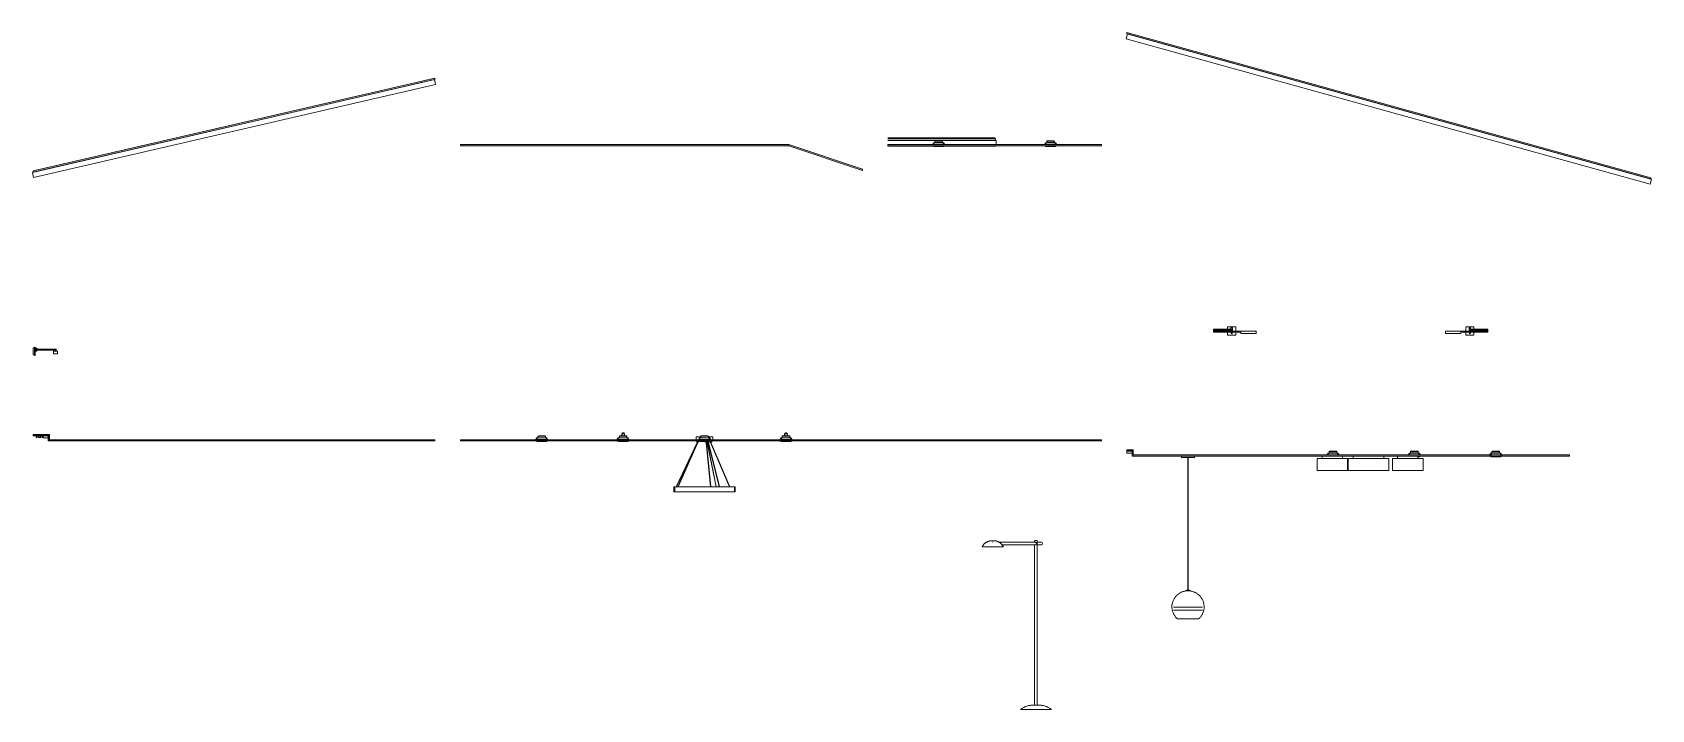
# Model space of a CAD drawing. Header units: centimetres. Extents: x -1760 to -168, y 8 to 673.
import ezdxf

# ---------------------------------------------------------------- set-up
doc = ezdxf.new("R2010")
doc.units = ezdxf.units.CM
for name, color, linetype, lineweight in [('A-CLNG', 7, 'Continuous', 15), ('A-CLNG-PATT', 7, 'Continuous', 15), ('A-GENM', 7, 'Continuous', 9), ('A-GLAZ-CWMG', 7, 'Continuous', 9), ('A-WALL', 7, 'Continuous', 9), ('A-WALL-PATT', 7, 'Continuous', 9), ('E-LITE-EQPM', 7, 'Continuous', 9)]:
    doc.layers.add(name, color=color, linetype=linetype, lineweight=lineweight)

# ---------------------------------------------------------------- blocks, each defined once
blk = doc.blocks.new('Rectangular Mullion - TEC_LAMEL-1615011-3-3')
at = {"layer": 'A-GLAZ-CWMG', "color": 253, "lineweight": 5, "true_color": 0xaaaaaa}
for p, q in [((-1364.7, 627.1), (-1759.7, 535.9)), ((-1758.6, 531), (-1363.6, 622.2)), ((-1363.6, 622.2), (-1364.7, 627.1)), ((-1759.7, 535.9), (-1758.6, 531))]:
    blk.add_line(p, q, dxfattribs=at)
blk = doc.blocks.new('Rectangular Mullion - TEC_LAMEL-1726567-3-3')
at = {"layer": 'A-GLAZ-CWMG', "color": 253, "lineweight": 5, "true_color": 0xaaaaaa}
for p, q in [((-683.5, 672), (-684.8, 667.2)), ((-168.5, 529.2), (-683.5, 672)), ((-684.8, 667.2), (-169.8, 524.4)), ((-169.8, 524.4), (-168.5, 529.2))]:
    blk.add_line(p, q, dxfattribs=at)
blk = doc.blocks.new('ClearAccent-RS060B-3D - 1xLED5-36-_830-1748872-3-3')
at = {"layer": 'E-LITE-EQPM', "lineweight": 5}
for p, q in [((-1263.9, 275.1), (-1265.2, 273.2)), ((-1264.9, 273.2), (-1263.7, 275)), ((-1264.1, 272), (-1264.1, 271.5)), ((-1254.1, 271.5), (-1264.1, 271.5)), ((-1263.7, 275), (-1263.9, 275.1)), ((-1263.7, 275), (-1263.7, 273.3)), ((-1263.7, 275), (-1254.6, 275)), ((-1263.7, 273.3), (-1263.6, 273.2)), ((-1263.7, 273.3), (-1254.6, 273.3)), ((-1262.9, 275.2), (-1263.1, 275)), ((-1262.5, 277), (-1262.9, 276.6)), ((-1262.9, 276.6), (-1262.9, 275.2)), ((-1255.4, 276.6), (-1262.9, 276.6)), ((-1262.9, 275.2), (-1255.4, 275.2)), ((-1255.4, 275.2), (-1262.9, 275.2)), ((-1262.5, 277), (-1255.8, 277)), ((-1262.4, 275.2), (-1262.4, 275)), ((-1255.4, 276.6), (-1255.8, 277)), ((-1255.8, 275), (-1255.8, 275.2)), ((-1255.4, 275.2), (-1255.4, 276.6)), ((-1255.2, 275), (-1255.4, 275.2)), ((-1254.4, 275.1), (-1254.6, 275)), ((-1254.6, 275), (-1253.3, 273.2)), ((-1254.6, 273.3), (-1254.6, 275)), ((-1254.6, 273.2), (-1254.6, 273.3)), ((-1253.1, 273.2), (-1254.4, 275.1)), ((-1254.1, 271.5), (-1254.1, 272))]:
    blk.add_line(p, q, dxfattribs=at)
blk = doc.blocks.new('ClearAccent-RS060B-3D - 1xLED5-36-_830 IP44-1624049-3-3')
at = {"layer": 'E-LITE-EQPM', "lineweight": 5}
for p, q in [((-486.4, 260.1), (-487.7, 258.2)), ((-487.4, 258.2), (-486.2, 260)), ((-486.2, 260), (-486.4, 260.1)), ((-486.2, 260), (-486.2, 258.3)), ((-486.2, 260), (-477.1, 260)), ((-486.2, 258.3), (-486.1, 258.2)), ((-486.2, 258.3), (-477.1, 258.3)), ((-485.4, 260.2), (-485.6, 260)), ((-485, 262), (-485.4, 261.6)), ((-485.4, 261.6), (-485.4, 260.2)), ((-477.9, 261.6), (-485.4, 261.6)), ((-485.4, 260.2), (-477.9, 260.2)), ((-477.9, 260.2), (-485.4, 260.2)), ((-485, 262), (-478.3, 262)), ((-484.9, 260.2), (-484.9, 260)), ((-477.9, 261.6), (-478.3, 262)), ((-478.3, 260), (-478.3, 260.2)), ((-477.9, 260.2), (-477.9, 261.6)), ((-477.7, 260), (-477.9, 260.2)), ((-476.9, 260.1), (-477.1, 260)), ((-477.1, 260), (-475.8, 258.2)), ((-477.1, 258.3), (-477.1, 260)), ((-477.1, 258.2), (-477.1, 258.3)), ((-475.6, 258.2), (-476.9, 260.1))]:
    blk.add_line(p, q, dxfattribs=at)
blk = doc.blocks.new('ClearAccent-RS060B-3D - 1xLED5-36-_830 IP44-V7-3-3')
at = {"layer": 'E-LITE-EQPM', "lineweight": 5}
for p, q in [((-406.4, 260.1), (-407.7, 258.2)), ((-407.4, 258.2), (-406.2, 260)), ((-406.2, 260), (-406.4, 260.1)), ((-406.2, 260), (-406.2, 258.3)), ((-406.2, 260), (-397.1, 260)), ((-406.2, 258.3), (-406.1, 258.2)), ((-406.2, 258.3), (-397.1, 258.3)), ((-405.4, 260.2), (-405.6, 260)), ((-405, 262), (-405.4, 261.6)), ((-405.4, 261.6), (-405.4, 260.2)), ((-397.9, 261.6), (-405.4, 261.6)), ((-405.4, 260.2), (-397.9, 260.2)), ((-397.9, 260.2), (-405.4, 260.2)), ((-405, 262), (-398.3, 262)), ((-404.9, 260.2), (-404.9, 260)), ((-397.9, 261.6), (-398.3, 262)), ((-398.3, 260), (-398.3, 260.2)), ((-396.6, 256.5), (-398, 256.5)), ((-397.9, 260.2), (-397.9, 261.6)), ((-397.7, 260), (-397.9, 260.2)), ((-396.9, 260.1), (-397.1, 260)), ((-397.1, 260), (-395.8, 258.2)), ((-397.1, 258.3), (-397.1, 260)), ((-397.1, 258.2), (-397.1, 258.3)), ((-395.6, 258.2), (-396.9, 260.1)), ((-396.6, 256.5), (-396.6, 257))]:
    blk.add_line(p, q, dxfattribs=at)
blk = doc.blocks.new('ClearAccent-RS060B-3D - 1xLED5-36-_830 IP44-V8-3-3')
at = {"layer": 'E-LITE-EQPM', "lineweight": 5}
for p, q in [((-326.2, 258.3), (-326.1, 258.2)), ((-317.1, 258.2), (-317.1, 258.3))]:
    blk.add_line(p, q, dxfattribs=at)
blk = doc.blocks.new('Stehleuchte Verlängerungsarm - 1521lm _ 2700K _ 1600x600mm-1640303-3-3')
at = {"layer": 'E-LITE-EQPM', "lineweight": 5}
for p, q in [((-808.6, 168), (-826.2, 168)), ((-816.2, 172.4), (-816.4, 172.4)), ((-774.4, 172.4), (-809.7, 172.4)), ((-805.6, 168), (-808.6, 168)), ((-806.8, 169.9), (-774.4, 169.9)), ((-774.8, 174.3), (-774.8, 172.4)), ((-774.8, 170), (-774.8, 12.5)), ((-773.1, 174.3), (-774.4, 174.3)), ((-774.4, 174.3), (-772.6, 174.3)), ((-772.6, 174.3), (-772.4, 174.3)), ((-768.1, 172.4), (-772.6, 172.4)), ((-772.6, 169.9), (-768.1, 169.9)), ((-772.2, 172), (-772.2, 174.3)), ((-772.2, 12.5), (-772.2, 170.3)), ((-788.7, 8), (-784.3, 8)), ((-784.3, 8), (-758.3, 8))]:
    blk.add_line(p, q, dxfattribs=at)
at = {"layer": 'E-LITE-EQPM', "lineweight": 5, "flags": 128}
for points in [[(-826.4, 168), (-826.2, 168.4), (-825.9, 168.8), (-825.7, 169.1), (-825.5, 169.5), (-825.2, 169.8), (-824.9, 170.2), (-824.6, 170.5), (-824.3, 170.8), (-824, 171.1), (-823.7, 171.4), (-823.3, 171.7), (-823, 171.9), (-822.6, 172.2), (-822.3, 172.4), (-821.9, 172.6), (-821.5, 172.8), (-821.1, 173), (-820.7, 173.2), (-820.3, 173.3), (-819.9, 173.5), (-819.4, 173.6), (-819, 173.7), (-818.6, 173.8), (-818.2, 173.9), (-817.7, 173.9), (-817.3, 174), (-816.9, 174), (-816.6, 174)], [(-815.5, 174), (-815.5, 174), (-815.5, 174), (-815.5, 174), (-815.5, 174), (-815.6, 174), (-815.6, 174), (-815.6, 174), (-815.6, 174), (-815.7, 174), (-815.7, 174), (-815.7, 174), (-815.7, 174), (-815.8, 174), (-815.8, 174), (-815.8, 174), (-815.8, 174), (-815.9, 174), (-815.9, 174), (-815.9, 174), (-816, 174), (-816, 174), (-816, 174), (-816, 174), (-816.1, 174), (-816.1, 174), (-816.1, 174), (-816.1, 174), (-816.2, 174), (-816.2, 174), (-816.2, 174), (-816.2, 174), (-816.3, 174), (-816.3, 174), (-816.3, 174), (-816.3, 174), (-816.4, 174), (-816.4, 174), (-816.4, 174), (-816.4, 174), (-816.4, 174), (-816.5, 174), (-816.5, 174), (-816.5, 174), (-816.5, 174), (-816.5, 174), (-816.5, 174), (-816.6, 174), (-816.6, 174), (-816.6, 174), (-816.6, 174), (-816.6, 174), (-816.6, 174), (-816.6, 174), (-816.6, 174), (-816.6, 174), (-816.6, 174), (-816.6, 174), (-816.6, 174), (-816.6, 174)], [(-816.6, 174), (-816.6, 174), (-816.6, 174), (-816.6, 174), (-816.6, 174), (-816.6, 174), (-816.6, 174), (-816.6, 174), (-816.6, 174), (-816.6, 174), (-816.6, 174), (-816.6, 174), (-816.6, 174), (-816.5, 174), (-816.5, 174), (-816.5, 174), (-816.5, 174), (-816.5, 174), (-816.5, 174), (-816.4, 174), (-816.4, 174)], [(-816.4, 174), (-816.4, 174), (-816.4, 174), (-816.4, 174), (-816.3, 174), (-816.3, 174), (-816.3, 174), (-816.3, 174), (-816.3, 174), (-816.2, 174), (-816.2, 174), (-816.2, 174), (-816.2, 174), (-816.1, 174), (-816.1, 174), (-816.1, 174), (-816, 174), (-816, 174), (-816, 174), (-816, 174), (-815.9, 174), (-815.9, 174), (-815.9, 174), (-815.8, 174), (-815.8, 174), (-815.8, 174), (-815.8, 174), (-815.7, 174), (-815.7, 174), (-815.7, 174), (-815.7, 174), (-815.6, 174), (-815.6, 174), (-815.6, 174), (-815.6, 174), (-815.5, 174), (-815.5, 174), (-815.5, 174), (-815.5, 174), (-815.5, 174), (-815.4, 174), (-815.4, 174), (-815.4, 174), (-815.4, 174), (-815.4, 174), (-815.4, 174), (-815.3, 174), (-815.3, 174), (-815.3, 174), (-815.3, 174), (-815.3, 174), (-815.3, 174), (-815.3, 174), (-815.3, 174), (-815.3, 174), (-815.3, 174), (-815.3, 174), (-815.3, 174), (-815.2, 174), (-815.2, 174)], [(-815.2, 174), (-815.2, 174), (-815.3, 174), (-815.3, 174), (-815.3, 174), (-815.3, 174), (-815.3, 174), (-815.3, 174), (-815.3, 174), (-815.3, 174), (-815.3, 174), (-815.3, 174), (-815.3, 174), (-815.3, 174), (-815.4, 174), (-815.4, 174), (-815.4, 174), (-815.4, 174), (-815.4, 174), (-815.4, 174), (-815.5, 174)], [(-815.2, 174), (-814.8, 174), (-814.4, 173.9), (-813.9, 173.9), (-813.5, 173.8), (-813.1, 173.8), (-812.7, 173.7), (-812.2, 173.5), (-811.8, 173.4), (-811.4, 173.3), (-811, 173.1), (-810.6, 172.9), (-810.2, 172.7), (-809.8, 172.5), (-809.5, 172.3), (-809.1, 172.1), (-808.7, 171.8), (-808.4, 171.5), (-808.1, 171.3), (-807.7, 171), (-807.4, 170.7), (-807.1, 170.3), (-806.8, 170), (-806.6, 169.7), (-806.3, 169.3), (-806.1, 169), (-805.8, 168.6), (-805.6, 168.2), (-805.5, 168)], [(-788.7, 8), (-788.1, 8.5), (-787.5, 9), (-786.8, 9.4), (-786.1, 9.8), (-785.4, 10.2), (-784.7, 10.6), (-783.9, 10.9), (-783.2, 11.2), (-782.4, 11.5), (-781.6, 11.7), (-780.9, 11.9), (-780.1, 12.1), (-779.3, 12.2), (-778.5, 12.4), (-777.7, 12.4), (-776.9, 12.5), (-776.1, 12.5), (-776, 12.5)], [(-775.3, 12.5), (-775.4, 12.5), (-775.4, 12.5), (-775.5, 12.5), (-775.6, 12.5), (-775.6, 12.5), (-775.7, 12.5), (-775.7, 12.5), (-775.8, 12.5), (-775.8, 12.5), (-775.9, 12.5), (-775.9, 12.5), (-775.9, 12.5), (-776, 12.5), (-776, 12.5), (-776, 12.5), (-776, 12.5), (-776, 12.5), (-776, 12.5), (-776, 12.5), (-776, 12.5)], [(-776, 12.5), (-776, 12.5), (-776, 12.5), (-776, 12.5), (-776, 12.5), (-776, 12.5), (-776, 12.5), (-775.9, 12.5), (-775.9, 12.5), (-775.9, 12.5), (-775.8, 12.5), (-775.8, 12.5), (-775.8, 12.5), (-775.7, 12.5), (-775.7, 12.5), (-775.6, 12.5), (-775.5, 12.5), (-775.5, 12.5), (-775.4, 12.5), (-775.3, 12.5), (-775.3, 12.5), (-775.2, 12.5), (-775.1, 12.5), (-775, 12.5), (-775, 12.5), (-774.9, 12.5), (-774.8, 12.5), (-774.7, 12.5), (-774.6, 12.5), (-774.5, 12.5), (-774.4, 12.5), (-774.3, 12.5), (-774.2, 12.5), (-774.1, 12.5), (-774, 12.5), (-773.9, 12.5), (-773.8, 12.5), (-773.7, 12.5), (-773.6, 12.5), (-773.5, 12.5), (-773.4, 12.5), (-773.3, 12.5), (-773.2, 12.5), (-773.1, 12.5), (-773, 12.5), (-772.9, 12.5), (-772.8, 12.5), (-772.7, 12.5), (-772.6, 12.5), (-772.5, 12.5), (-772.4, 12.5), (-772.4, 12.5), (-772.3, 12.5), (-772.2, 12.5), (-772.1, 12.5), (-772, 12.5), (-771.9, 12.5), (-771.9, 12.5), (-771.8, 12.5), (-771.7, 12.5)], [(-771, 12.5), (-771, 12.5), (-771, 12.5), (-771, 12.5), (-771, 12.5), (-771, 12.5), (-771, 12.5), (-771.1, 12.5), (-771.1, 12.5), (-771.1, 12.5), (-771.2, 12.5), (-771.2, 12.5), (-771.3, 12.5), (-771.3, 12.5), (-771.4, 12.5), (-771.4, 12.5), (-771.5, 12.5), (-771.5, 12.5), (-771.6, 12.5), (-771.7, 12.5), (-771.7, 12.5), (-771.8, 12.5), (-771.9, 12.5), (-772, 12.5), (-772, 12.5), (-772.1, 12.5), (-772.2, 12.5), (-772.3, 12.5), (-772.4, 12.5), (-772.5, 12.5), (-772.6, 12.5), (-772.7, 12.5), (-772.8, 12.5), (-772.9, 12.5), (-773, 12.5), (-773.1, 12.5), (-773.2, 12.5), (-773.3, 12.5), (-773.4, 12.5), (-773.5, 12.5), (-773.6, 12.5), (-773.7, 12.5), (-773.8, 12.5), (-773.9, 12.5), (-774, 12.5), (-774.1, 12.5), (-774.2, 12.5), (-774.3, 12.5), (-774.4, 12.5), (-774.5, 12.5), (-774.6, 12.5), (-774.7, 12.5), (-774.7, 12.5), (-774.8, 12.5), (-774.9, 12.5), (-775, 12.5), (-775.1, 12.5), (-775.2, 12.5), (-775.2, 12.5), (-775.3, 12.5)], [(-771.7, 12.5), (-771.6, 12.5), (-771.6, 12.5), (-771.5, 12.5), (-771.4, 12.5), (-771.4, 12.5), (-771.3, 12.5), (-771.3, 12.5), (-771.2, 12.5), (-771.2, 12.5), (-771.2, 12.5), (-771.1, 12.5), (-771.1, 12.5), (-771.1, 12.5), (-771, 12.5), (-771, 12.5), (-771, 12.5), (-771, 12.5), (-771, 12.5), (-771, 12.5), (-771, 12.5)], [(-771, 12.5), (-770.2, 12.5), (-769.4, 12.4), (-768.5, 12.4), (-767.7, 12.2), (-767, 12.1), (-766.2, 11.9), (-765.4, 11.7), (-764.6, 11.5), (-763.9, 11.2), (-763.1, 10.9), (-762.4, 10.6), (-761.6, 10.2), (-760.9, 9.8), (-760.2, 9.4), (-759.6, 9), (-758.9, 8.5), (-758.3, 8), (-758.3, 8)]]:
    blk.add_lwpolyline(points, dxfattribs=at)
at = {"layer": 'E-LITE-EQPM', "lineweight": 5}
for start_param, end_param in [(4.712389, 6.49927), (2.925508, 4.712389)]:
    blk.add_ellipse((-768.1, 171.2), major_axis=(0, 1.27), ratio=0.707107, start_param=start_param, end_param=end_param, dxfattribs=at)
for points, knots in [([(-774.5, 172.4), (-774.5, 172.4), (-774.5, 172.4), (-774.4, 172.4), (-774.2, 172.4), (-774.1, 172.4), (-774, 172.3), (-773.9, 172.3), (-773.8, 172.2), (-773.7, 172.2), (-773.6, 172.1), (-773.4, 172), (-773.3, 171.8), (-773.2, 171.7), (-773.1, 171.7), (-773.1, 171.6), (-773, 171.6), (-773, 171.5), (-772.9, 171.4), (-772.9, 171.3), (-772.9, 171.2)], [0.4722222, 0.4722222, 0.4722222, 0.4722222, 0.5, 0.5277778, 0.5555556, 0.6111111, 0.6388889, 0.6666667, 0.6805556, 0.6944444, 0.7222222, 0.7777778, 0.8333333, 0.8611111, 0.875, 0.8888889, 0.9027778, 0.9166667, 0.9444444, 1, 1, 1, 1]), ([(-772.9, 171.2), (-772.9, 171.1), (-772.9, 171), (-773, 170.8), (-773, 170.8), (-773.1, 170.7), (-773.1, 170.7), (-773.2, 170.6), (-773.3, 170.5), (-773.4, 170.4), (-773.6, 170.2), (-773.7, 170.2), (-773.8, 170.1), (-773.8, 170.1), (-773.9, 170.1), (-774, 170), (-774.1, 170), (-774.2, 169.9), (-774.4, 169.9), (-774.5, 169.9), (-774.5, 169.9), (-774.5, 169.9)], [0, 0, 0, 0, 0.0555556, 0.0833333, 0.0972222, 0.1111111, 0.125, 0.1388889, 0.1666667, 0.2222222, 0.2777778, 0.3055556, 0.3194444, 0.3333333, 0.3472222, 0.3611111, 0.3888889, 0.4444444, 0.4722222, 0.5, 0.5277778, 0.5277778, 0.5277778, 0.5277778]), ([(-773.3, 172.2), (-773.3, 172.2), (-773.3, 172.2), (-773.4, 172.2), (-773.4, 172.1), (-773.4, 172.1)], [0.66666667, 0.66666667, 0.66666667, 0.66666667, 0.68055556, 0.69444444, 0.71535118, 0.71535118, 0.71535118, 0.71535118]), ([(-772.9, 172.4), (-772.9, 172.4), (-772.9, 172.4), (-773, 172.3), (-773.1, 172.3), (-773.2, 172.3), (-773.2, 172.2), (-773.3, 172.2)], [0.57135922, 0.57135922, 0.57135922, 0.57135922, 0.58333333, 0.61111111, 0.63888889, 0.65277778, 0.66666667, 0.66666667, 0.66666667, 0.66666667]), ([(-772.4, 171.2), (-772.4, 171.3), (-772.3, 171.4), (-772.3, 171.5), (-772.3, 171.6), (-772.3, 171.6), (-772.3, 171.7), (-772.2, 171.7), (-772.2, 171.8), (-772.2, 172), (-772.2, 172.1), (-772.2, 172.2), (-772.2, 172.2), (-772.2, 172.3), (-772.3, 172.3), (-772.3, 172.3), (-772.3, 172.4), (-772.3, 172.4), (-772.4, 172.4)], [0, 0, 0, 0, 0.0555556, 0.0833333, 0.0972222, 0.1111111, 0.125, 0.1388889, 0.1666667, 0.2222222, 0.2777778, 0.3055556, 0.3194444, 0.3333333, 0.3472222, 0.3611111, 0.3888889, 0.4020958, 0.4020958, 0.4020958, 0.4020958]), ([(-772.2, 170.3), (-772.2, 170.3), (-772.2, 170.4), (-772.2, 170.5), (-772.2, 170.6), (-772.3, 170.7), (-772.3, 170.7), (-772.3, 170.8), (-772.3, 170.8), (-772.3, 171), (-772.4, 171.1), (-772.4, 171.2)], [0.7577495, 0.7577495, 0.7577495, 0.7577495, 0.7777778, 0.8333333, 0.8611111, 0.875, 0.8888889, 0.9027778, 0.9166667, 0.9444444, 1, 1, 1, 1])]:
    blk.add_open_spline(points, degree=3, knots=knots, dxfattribs=at)
blk = doc.blocks.new('LED STRIP PHOTO_0010 - LED-1642415-3-3')
at = {"layer": 'E-LITE-EQPM', "lineweight": 5}
for p, q in [((-1749.1, 277), (-1744.1, 277)), ((-1749.1, 275), (-1749.1, 277)), ((-1744.1, 275), (-1749.1, 275)), ((-1744.1, 275), (-1744.1, 277))]:
    blk.add_line(p, q, dxfattribs=at)
blk = doc.blocks.new('TRACK LIGHT MAYTONI SYS LINE - 180-1621506-3-3')
at = {"layer": 'E-LITE-EQPM', "lineweight": 5}
for p, q in [((-1183.6, 273.2), (-1183.6, 273.3)), ((-1180.6, 277.4), (-1181.2, 277.4)), ((-1181.2, 277), (-1181.2, 277.4)), ((-1181.1, 277.1), (-1181.1, 277)), ((-1181.1, 277.1), (-1180, 277.1)), ((-1180.2, 278.9), (-1180.6, 278.9)), ((-1180.6, 277.4), (-1180.6, 278.9)), ((-1180.3, 278.6), (-1180.3, 277.2)), ((-1180.3, 278.6), (-1179.9, 278.6)), ((-1180, 277.2), (-1180.3, 277.2)), ((-1179.7, 279.6), (-1180.2, 279.6)), ((-1180.2, 278.9), (-1180.2, 279.6)), ((-1179.5, 279.9), (-1180.1, 279.9)), ((-1180.1, 279.8), (-1180.1, 279.9)), ((-1180.1, 279.8), (-1179.7, 279.8)), ((-1180, 277.2), (-1180, 277.1)), ((-1179.9, 279.4), (-1179.9, 278.6)), ((-1179.9, 279.4), (-1178.3, 279.4)), ((-1179.7, 279.6), (-1179.7, 279.8)), ((-1179.5, 279.9), (-1179.5, 279.6)), ((-1178.8, 279.6), (-1179.5, 279.6)), ((-1178.8, 279.6), (-1178.8, 279.9)), ((-1178.2, 279.9), (-1178.8, 279.9)), ((-1178.6, 279.8), (-1178.6, 279.6)), ((-1178.6, 279.8), (-1178.2, 279.8)), ((-1178.1, 279.6), (-1178.6, 279.6)), ((-1178.3, 278.6), (-1178.3, 279.4)), ((-1178.3, 278.6), (-1178, 278.6)), ((-1178, 277.2), (-1178.3, 277.2)), ((-1178.3, 277.1), (-1178.3, 277.2)), ((-1178.3, 277.1), (-1177.2, 277.1)), ((-1178.2, 279.9), (-1178.2, 279.8)), ((-1178.1, 279.6), (-1178.1, 278.9)), ((-1177.7, 278.9), (-1178.1, 278.9)), ((-1178, 277.2), (-1178, 278.6)), ((-1177.7, 278.9), (-1177.7, 277.4)), ((-1177.1, 277.4), (-1177.7, 277.4)), ((-1177.2, 277), (-1177.2, 277.1)), ((-1177.1, 277.4), (-1177.1, 277)), ((-1174.6, 273.3), (-1174.6, 273.2))]:
    blk.add_line(p, q, dxfattribs=at)
blk = doc.blocks.new('Nachttisch-Leuchte Gelenkarm - 470lm _ 3200K _ 220x420-1642099-3-3')
at = {"layer": 'E-LITE-EQPM', "lineweight": 5}
for p, q in [((-598.9, 382), (-598.9, 381)), ((-598.9, 382), (-597.5, 382)), ((-597.5, 382), (-580.6, 382)), ((-577.1, 384), (-585.1, 384)), ((-585.1, 384), (-585.1, 382)), ((-581.9, 383), (-581.9, 382)), ((-581.9, 383), (-580.3, 383)), ((-580.5, 382), (-580.5, 382)), ((-580.4, 382), (-580.4, 382)), ((-580.4, 382), (-580.3, 382)), ((-580.3, 382), (-580.3, 383)), ((-580.3, 381), (-580.3, 382)), ((-577.1, 380), (-577.1, 384)), ((-598.9, 381), (-598.9, 380)), ((-598.9, 381), (-598.8, 381)), ((-598.1, 380), (-598.9, 380)), ((-598.9, 380), (-598.9, 379)), ((-598.9, 380), (-598.1, 380)), ((-598.1, 379), (-598.9, 379)), ((-598.6, 381), (-598.7, 381)), ((-598.6, 381), (-598.5, 381)), ((-598.4, 381), (-598.5, 381)), ((-598.1, 381), (-597.9, 381)), ((-598.1, 380), (-572.1, 380)), ((-572.1, 379), (-598.1, 379)), ((-597.9, 381), (-597.7, 381)), ((-597.6, 381), (-597.7, 381)), ((-597.6, 381), (-597.6, 381)), ((-580.6, 381), (-597.5, 381)), ((-597.3, 380), (-597.3, 381)), ((-585.1, 381), (-585.1, 380)), ((-585.1, 379), (-585.1, 376)), ((-585.1, 376), (-577.1, 376)), ((-581.9, 381), (-581.9, 380)), ((-580.5, 381), (-580.5, 381)), ((-580.3, 381), (-580.4, 381)), ((-580.4, 381), (-580.4, 381)), ((-580.3, 380), (-580.3, 381)), ((-577.1, 376), (-577.1, 379)), ((-572.1, 377.5), (-572.1, 380)), ((-572.1, 380), (-557.1, 380)), ((-572.1, 377.5), (-557.1, 377.5)), ((-557.1, 380), (-557.1, 377.5))]:
    blk.add_line(p, q, dxfattribs=at)
for start, end in [(0, 180), (150, 180), (180, 0), (180, 225), (15, 120), (240, 0)]:
    blk.add_arc((-581.1, 377.9), 0.5, start, end, dxfattribs=at)
blk = doc.blocks.new('Nachttisch-Leuchte Gelenkarm - 470lm _ 3200K _ 220x420-1674104-3-3')
at = {"layer": 'E-LITE-EQPM', "lineweight": 5}
for p, q in [((-351.1, 384), (-351.1, 380)), ((-343.1, 384), (-351.1, 384)), ((-347.9, 383), (-347.9, 382)), ((-347.9, 383), (-346.3, 383)), ((-347.9, 382), (-347.9, 381)), ((-347.9, 382), (-347.9, 382)), ((-347.9, 382), (-347.9, 382)), ((-347.7, 382), (-330.7, 382)), ((-346.3, 382), (-346.3, 383)), ((-343.1, 382), (-343.1, 384)), ((-330.7, 382), (-329.3, 382)), ((-329.3, 381), (-329.3, 382)), ((-371.1, 377.5), (-371.1, 380)), ((-371.1, 380), (-356.1, 380)), ((-371.1, 377.5), (-356.1, 377.5)), ((-356.1, 380), (-356.1, 377.5)), ((-356.1, 380), (-330.1, 380)), ((-330.1, 379), (-356.1, 379)), ((-351.1, 379), (-351.1, 376)), ((-351.1, 376), (-343.1, 376)), ((-347.9, 381), (-347.9, 381)), ((-347.9, 381), (-347.9, 381)), ((-347.9, 381), (-347.9, 380)), ((-330.7, 381), (-347.7, 381)), ((-346.3, 380), (-346.3, 381)), ((-343.1, 380), (-343.1, 381)), ((-343.1, 376), (-343.1, 379)), ((-330.9, 381), (-330.9, 380)), ((-330.7, 381), (-330.6, 381)), ((-330.6, 381), (-330.6, 381)), ((-330.5, 381), (-330.4, 381)), ((-330.4, 381), (-330.2, 381)), ((-329.3, 380), (-330.1, 380)), ((-330.1, 380), (-329.3, 380)), ((-329.3, 379), (-330.1, 379)), ((-329.8, 381), (-329.9, 381)), ((-329.7, 381), (-329.7, 381)), ((-329.6, 381), (-329.7, 381)), ((-329.5, 381), (-329.6, 381)), ((-329.4, 381), (-329.4, 381)), ((-329.3, 380), (-329.3, 381)), ((-329.3, 379), (-329.3, 380))]:
    blk.add_line(p, q, dxfattribs=at)
for start, end in [(0, 180), (120, 165), (180, 0), (180, 300), (60, 116.8019), (315, 0), (0, 30)]:
    blk.add_arc((-347.1, 377.9), 0.5, start, end, dxfattribs=at)
blk = doc.blocks.new('Nachttisch-Leuchte Gelenkarm - 470lm _ 3200K _ 220x420-V9-3-3')
at = {"layer": 'E-LITE-EQPM', "lineweight": 5}
for p, q in [((-1759.1, 356.6), (-1759.1, 363.6)), ((-1759.1, 363.6), (-1757.6, 363.6)), ((-1757.6, 356.6), (-1759.1, 356.6)), ((-1757.6, 356.1), (-1757.6, 364.1)), ((-1757.6, 364.1), (-1757.1, 364.1)), ((-1757.1, 356.1), (-1757.6, 356.1)), ((-1757.1, 364.1), (-1757.1, 356.1)), ((-1757.1, 358.5), (-1757.1, 358.5)), ((-1757.1, 358), (-1757.1, 358)), ((-1757.1, 358), (-1757.1, 358)), ((-1757.1, 357.5), (-1757.1, 357.5)), ((-1757, 363.1), (-1756, 363.1)), ((-1757, 363.1), (-1757, 362.1)), ((-1756, 362.1), (-1757, 362.1)), ((-1757, 361.1), (-1756, 361.1)), ((-1757, 361.1), (-1757, 360.1)), ((-1756, 360.1), (-1757, 360.1)), ((-1756.8, 362.1), (-1756.8, 361.1)), ((-1756, 363.1), (-1755.2, 363.1)), ((-1756, 362.1), (-1755.9, 362.1)), ((-1755.9, 361.1), (-1756, 361.1)), ((-1755.2, 360.1), (-1756, 360.1)), ((-1755.8, 362.1), (-1755.7, 362.1)), ((-1755.7, 361.1), (-1755.8, 361.1)), ((-1755.6, 362.1), (-1755.6, 362.1)), ((-1755.6, 362.1), (-1755.5, 362.1)), ((-1755.5, 361.1), (-1755.6, 361.1)), ((-1755.6, 361.1), (-1755.6, 361.1)), ((-1755.5, 362.1), (-1736.5, 362.1)), ((-1736.5, 361.1), (-1755.5, 361.1)), ((-1755.2, 362.1), (-1755.2, 363.1)), ((-1755.2, 360.1), (-1755.2, 361.1)), ((-1739, 360.1), (-1739, 357.6)), ((-1735, 360.1), (-1739, 360.1)), ((-1739, 357.6), (-1735, 357.6)), ((-1737.8, 361.1), (-1737.8, 360.1)), ((-1736.5, 362.1), (-1736.2, 362.1)), ((-1736.4, 361.1), (-1736.5, 361.1)), ((-1736.3, 361.1), (-1736.3, 361.1)), ((-1736.2, 361.1), (-1736.2, 362.1)), ((-1736.2, 360.1), (-1736.2, 361.1)), ((-1735, 357.6), (-1735, 360.1))]:
    blk.add_line(p, q, dxfattribs=at)
blk = doc.blocks.new('TRACK LIGHT MAYTONI SYS G - TRACK LIGHT MAYTONI SYS-1679059-3-3')
at = {"layer": 'E-LITE-EQPM', "lineweight": 5}
for p, q in [((-813.7, 569.9), (-919.1, 569.9)), ((-919.1, 569.8), (-813.7, 569.8)), ((-813.6, 569.6), (-919.1, 569.6)), ((-813.2, 568.9), (-919.1, 568.9)), ((-812.6, 567.4), (-919.1, 567.4)), ((-875, 563.4), (-919.1, 563.4)), ((-919.1, 561.8), (-874.1, 561.8)), ((-873.7, 563.4), (-874.8, 563.4)), ((-863.5, 563.4), (-864.6, 563.4)), ((-864.1, 561.8), (-812.6, 561.8)), ((-810.1, 563.4), (-863.2, 563.4)), ((-814.1, 569.8), (-814.1, 569.6)), ((-813.7, 569.9), (-813.7, 569.8)), ((-813.6, 569.6), (-813.6, 568.9)), ((-813.2, 568.9), (-813.2, 567.4)), ((-812.6, 567.4), (-812.6, 563.4)), ((-812.6, 562), (-812.6, 561.8)), ((-810.1, 563.4), (-810.1, 563.2))]:
    blk.add_line(p, q, dxfattribs=at)
blk = doc.blocks.new('ClearAccent-RS060B-3D - 1xLED5-36-_830 IP44-V10-3-3')
at = {"layer": 'E-LITE-EQPM', "lineweight": 5}
for p, q in [((-873.9, 565.1), (-875.2, 563.2)), ((-874.9, 563.2), (-873.7, 565)), ((-874.1, 562), (-874.1, 561.5)), ((-864.1, 561.5), (-874.1, 561.5)), ((-873.7, 565), (-873.9, 565.1)), ((-873.7, 565), (-873.7, 563.3)), ((-873.7, 565), (-864.6, 565)), ((-873.7, 563.3), (-873.6, 563.2)), ((-873.7, 563.3), (-864.6, 563.3)), ((-872.9, 565.2), (-873.1, 565)), ((-872.5, 567), (-872.9, 566.6)), ((-872.9, 566.6), (-872.9, 565.2)), ((-865.4, 566.6), (-872.9, 566.6)), ((-872.9, 565.2), (-865.4, 565.2)), ((-865.4, 565.2), (-872.9, 565.2)), ((-872.5, 567), (-865.8, 567)), ((-872.4, 565.2), (-872.4, 565)), ((-865.4, 566.6), (-865.8, 567)), ((-865.8, 565), (-865.8, 565.2)), ((-865.4, 565.2), (-865.4, 566.6)), ((-865.2, 565), (-865.4, 565.2)), ((-864.4, 565.1), (-864.6, 565)), ((-864.6, 565), (-863.3, 563.2)), ((-864.6, 563.3), (-864.6, 565)), ((-864.6, 563.2), (-864.6, 563.3)), ((-863.1, 563.2), (-864.4, 565.1)), ((-864.1, 561.5), (-864.1, 562))]:
    blk.add_line(p, q, dxfattribs=at)
blk = doc.blocks.new('ClearAccent-RS060B-3D - 1xLED5-36-_830 IP44-V11-3-3')
at = {"layer": 'E-LITE-EQPM', "lineweight": 5}
for p, q in [((-763.9, 565.1), (-765.2, 563.2)), ((-764.9, 563.2), (-763.7, 565)), ((-764.1, 562), (-764.1, 561.5)), ((-754.1, 561.5), (-764.1, 561.5)), ((-763.7, 565), (-763.9, 565.1)), ((-763.7, 565), (-763.7, 563.3)), ((-763.7, 565), (-754.6, 565)), ((-763.7, 563.3), (-763.6, 563.2)), ((-763.7, 563.3), (-754.6, 563.3)), ((-762.9, 565.2), (-763.1, 565)), ((-762.5, 567), (-762.9, 566.6)), ((-762.9, 566.6), (-762.9, 565.2)), ((-755.4, 566.6), (-762.9, 566.6)), ((-762.9, 565.2), (-755.4, 565.2)), ((-755.4, 565.2), (-762.9, 565.2)), ((-762.5, 567), (-755.8, 567)), ((-762.4, 565.2), (-762.4, 565)), ((-761.6, 562), (-756.7, 562)), ((-760.7, 563.2), (-757.6, 563.2)), ((-755.4, 566.6), (-755.8, 567)), ((-755.8, 565), (-755.8, 565.2)), ((-755.4, 565.2), (-755.4, 566.6)), ((-755.2, 565), (-755.4, 565.2)), ((-754.4, 565.1), (-754.6, 565)), ((-754.6, 565), (-753.3, 563.2)), ((-754.6, 563.3), (-754.6, 565)), ((-754.6, 563.2), (-754.6, 563.3)), ((-753.1, 563.2), (-754.4, 565.1)), ((-754.1, 561.5), (-754.1, 562))]:
    blk.add_line(p, q, dxfattribs=at)
blk = doc.blocks.new('CURTAIN RAIL - CURTAIN RAIL-1696591-3-3')
at = {"layer": 'A-GENM', "lineweight": 5}
for p, q in [((-1749.1, 277), (-1756.1, 277)), ((-1756.1, 277), (-1756.1, 275.3)), ((-1756.1, 275.3), (-1755, 275.3)), ((-1755.9, 276.8), (-1755.5, 276.8)), ((-1755.9, 275.5), (-1755.9, 276.8)), ((-1755.5, 275.5), (-1755.9, 275.5)), ((-1755.5, 276.8), (-1755.5, 275.5)), ((-1755.3, 275.5), (-1755.3, 276.8)), ((-1755.3, 276.8), (-1753.8, 276.8)), ((-1755, 275.5), (-1755.3, 275.5)), ((-1755, 275.3), (-1755, 275.5)), ((-1753.8, 275.5), (-1754.1, 275.5)), ((-1754.1, 275.5), (-1754.1, 275.3)), ((-1754.1, 275.3), (-1751.1, 275.3)), ((-1753.8, 276.8), (-1753.8, 275.5)), ((-1753.6, 275.5), (-1753.6, 276.8)), ((-1753.6, 276.8), (-1751.6, 276.8)), ((-1751.6, 275.5), (-1753.6, 275.5)), ((-1751.6, 276.8), (-1751.6, 275.5)), ((-1751.4, 275.5), (-1751.4, 276.8)), ((-1751.4, 276.8), (-1749.9, 276.8)), ((-1751.1, 275.5), (-1751.4, 275.5)), ((-1751.1, 275.3), (-1751.1, 275.5)), ((-1749.9, 275.5), (-1750.2, 275.5)), ((-1750.2, 275.5), (-1750.2, 275.3)), ((-1750.2, 275.3), (-1749.1, 275.3)), ((-1749.9, 276.8), (-1749.9, 275.5)), ((-1749.7, 276.8), (-1749.3, 276.8)), ((-1749.7, 275.5), (-1749.7, 276.8)), ((-1749.3, 275.5), (-1749.7, 275.5)), ((-1749.3, 276.8), (-1749.3, 275.5))]:
    blk.add_line(p, q, dxfattribs=at)
blk = doc.blocks.new('Deckenleuchte rund mit Ring Aufbau - 40-1643942-3-3')
at = {"layer": 'E-LITE-EQPM', "lineweight": 5}
for p, q in [((-466.7, 254.8), (-466.7, 243)), ((-466.7, 254.8), (-426.7, 254.8)), ((-461.7, 257), (-461.7, 254.8)), ((-461.7, 257), (-431.7, 257)), ((-431.7, 254.8), (-431.7, 257)), ((-426.7, 243), (-426.7, 254.8)), ((-466.7, 243), (-426.7, 243))]:
    blk.add_line(p, q, dxfattribs=at)
blk = doc.blocks.new('LED STRIP PHOTO_0010 - LED STRIP PHOTO IP44-1750545-3-3')
at = {"layer": 'E-LITE-EQPM', "lineweight": 5}
for p, q in [((-684.1, 262), (-679.1, 262)), ((-684.1, 262), (-684.1, 260)), ((-679.1, 260), (-684.1, 260)), ((-679.1, 260), (-679.1, 262))]:
    blk.add_line(p, q, dxfattribs=at)
blk = doc.blocks.new('ClearAccent-RS060B-3D - 1xLED5-36-_830 IP44-V12-3-3')
at = {"layer": 'E-LITE-EQPM', "lineweight": 5}
for p, q in [((-326.4, 260.1), (-327.8, 258.1)), ((-327.8, 258.1), (-327.6, 258)), ((-327.6, 258), (-326.2, 260)), ((-326.6, 257), (-326.6, 256.5)), ((-326.6, 257), (-316.6, 257)), ((-316.6, 256.5), (-326.6, 256.5)), ((-326.2, 260), (-326.4, 260.1)), ((-326.2, 260), (-326.2, 258.3)), ((-326.2, 260), (-317.1, 260)), ((-326.2, 258.3), (-326.1, 258.2)), ((-326.2, 258.3), (-317.1, 258.3)), ((-326.1, 258.2), (-326.1, 257)), ((-326.1, 258.2), (-317.7, 258.2)), ((-325.4, 260.2), (-325.6, 260)), ((-325, 262), (-325.4, 261.6)), ((-325.4, 261.6), (-325.4, 260.2)), ((-317.9, 261.6), (-325.4, 261.6)), ((-325.4, 260.2), (-317.9, 260.2)), ((-317.9, 260.2), (-325.4, 260.2)), ((-325, 262), (-318.3, 262)), ((-324.9, 260.2), (-324.9, 260)), ((-317.9, 261.6), (-318.3, 262)), ((-318.3, 260), (-318.3, 260.2)), ((-317.9, 260.2), (-317.9, 261.6)), ((-317.7, 260), (-317.9, 260.2)), ((-317.7, 258.2), (-317.1, 258.2)), ((-316.9, 260.1), (-317.1, 260)), ((-317.1, 260), (-315.7, 258)), ((-317.1, 258.3), (-317.1, 260)), ((-317.1, 258.2), (-317.1, 258.3)), ((-317.1, 257), (-317.1, 258.2)), ((-315.5, 258.1), (-316.9, 260.1)), ((-316.6, 256.5), (-316.6, 257)), ((-315.7, 258), (-315.5, 258.1))]:
    blk.add_line(p, q, dxfattribs=at)
blk = doc.blocks.new('Deckenleuchte rund mit Ring Aufbau - 30-1634168-3-3')
at = {"layer": 'E-LITE-EQPM', "lineweight": 5}
for p, q in [((-497.2, 254.8), (-497.2, 243)), ((-497.2, 254.8), (-467.2, 254.8)), ((-492.2, 257), (-492.2, 254.8)), ((-492.1, 257), (-472.3, 257)), ((-472.2, 254.8), (-472.2, 257)), ((-467.2, 243), (-467.2, 254.8)), ((-497.2, 243), (-467.2, 243))]:
    blk.add_line(p, q, dxfattribs=at)
blk = doc.blocks.new('Deckenleuchte rund mit Ring Aufbau - 30-V13-3-3')
at = {"layer": 'E-LITE-EQPM', "lineweight": 5}
for p, q in [((-423.1, 254.8), (-423.1, 243)), ((-423.1, 254.8), (-393.1, 254.8)), ((-418.1, 257), (-418.1, 254.8)), ((-418.1, 257), (-398.1, 257)), ((-398.1, 254.8), (-398.1, 257)), ((-393.1, 243), (-393.1, 254.8)), ((-423.1, 243), (-393.1, 243))]:
    blk.add_line(p, q, dxfattribs=at)
blk = doc.blocks.new('НОЩНА ЛАМПА - Not a Type - Load Type Catalog-1709822-3-3')
at = {"layer": 'E-LITE-EQPM', "lineweight": 5}
for p, q in [((-630.4, 257), (-630.4, 256.2)), ((-624.5, 255.7), (-624.5, 255.4)), ((-623.6, 255.4), (-624.5, 255.4)), ((-624.3, 255.4), (-624.3, 125.4)), ((-623.8, 125.4), (-623.8, 255.4)), ((-623.6, 255.4), (-623.6, 255.7)), ((-617.7, 256.2), (-617.7, 257)), ((-626.2, 124.9), (-626.2, 124.8)), ((-621.9, 124.9), (-626.2, 124.9)), ((-621.9, 124.8), (-626.2, 124.8)), ((-624.6, 124.8), (-624.6, 124.6)), ((-624.1, 125.4), (-624.3, 125.4)), ((-623.8, 125.4), (-623.9, 125.4)), ((-623.5, 124.7), (-623.5, 124.8)), ((-621.9, 124.8), (-621.9, 124.9)), ((-638.2, 108.8), (-638.2, 108.8)), ((-638.2, 108.8), (-638.2, 108.8)), ((-638.2, 105.7), (-638.2, 105.7)), ((-638.2, 105.7), (-638.2, 105.7)), ((-613.5, 97.2), (-634.5, 97.2)), ((-609.9, 108.8), (-609.8, 108.8)), ((-609.9, 108.8), (-609.9, 108.8)), ((-609.9, 105.7), (-609.9, 105.7)), ((-609.9, 105.7), (-609.9, 105.7))]:
    blk.add_line(p, q, dxfattribs=at)
at = {"layer": 'E-LITE-EQPM', "lineweight": 5, "flags": 128}
for points in [[(-629.9, 255.7), (-629.9, 255.7), (-630, 255.7), (-630, 255.7), (-630, 255.7), (-630, 255.7), (-630, 255.7), (-630.1, 255.7), (-630.1, 255.8), (-630.1, 255.8), (-630.1, 255.8), (-630.1, 255.8), (-630.1, 255.8), (-630.2, 255.8), (-630.2, 255.8), (-630.2, 255.8), (-630.2, 255.8), (-630.2, 255.8), (-630.2, 255.8), (-630.2, 255.9), (-630.3, 255.9), (-630.3, 255.9), (-630.3, 255.9), (-630.3, 255.9), (-630.3, 255.9), (-630.3, 255.9), (-630.3, 256), (-630.3, 256), (-630.3, 256), (-630.4, 256), (-630.4, 256), (-630.4, 256.1), (-630.4, 256.1), (-630.4, 256.1), (-630.4, 256.1), (-630.4, 256.1), (-630.4, 256.1), (-630.4, 256.2), (-630.4, 256.2), (-630.4, 256.2), (-630.4, 256.2)], [(-629.6, 255.7), (-629.7, 255.7), (-629.7, 255.7), (-629.8, 255.7), (-629.8, 255.7), (-629.9, 255.7), (-629.9, 255.7), (-629.9, 255.7), (-629.9, 255.7), (-629.9, 255.7)], [(-629.9, 255.7), (-629.9, 255.7), (-629.9, 255.7), (-629.9, 255.7), (-629.8, 255.7), (-629.8, 255.7), (-629.8, 255.7), (-629.7, 255.7), (-629.6, 255.7), (-629.5, 255.7), (-629.5, 255.7), (-629.4, 255.7), (-629.3, 255.7), (-629.1, 255.7), (-629, 255.7), (-628.9, 255.7), (-628.8, 255.7), (-628.6, 255.7), (-628.5, 255.7), (-628.3, 255.7), (-628.1, 255.7), (-628, 255.7), (-627.8, 255.7), (-627.6, 255.7), (-627.4, 255.7), (-627.2, 255.7), (-627, 255.7), (-626.8, 255.7), (-626.6, 255.7), (-626.4, 255.7), (-626.2, 255.7), (-626, 255.7), (-625.7, 255.7), (-625.5, 255.7), (-625.3, 255.7), (-625, 255.7), (-624.8, 255.7), (-624.6, 255.7), (-624.3, 255.7), (-624.1, 255.7), (-623.9, 255.7), (-623.6, 255.7), (-623.4, 255.7), (-623.2, 255.7), (-622.9, 255.7), (-622.7, 255.7), (-622.5, 255.7), (-622.3, 255.7), (-622, 255.7), (-621.8, 255.7), (-621.6, 255.7), (-621.4, 255.7), (-621.2, 255.7), (-621, 255.7), (-620.8, 255.7), (-620.6, 255.7), (-620.4, 255.7), (-620.2, 255.7), (-620, 255.7), (-619.9, 255.7), (-619.7, 255.7), (-619.6, 255.7), (-619.4, 255.7), (-619.3, 255.7), (-619.1, 255.7), (-619, 255.7), (-618.9, 255.7), (-618.8, 255.7), (-618.7, 255.7), (-618.6, 255.7), (-618.5, 255.7), (-618.4, 255.7), (-618.4, 255.7), (-618.3, 255.7), (-618.3, 255.7), (-618.2, 255.7), (-618.2, 255.7), (-618.2, 255.7), (-618.2, 255.7), (-618.2, 255.7)], [(-618.2, 255.7), (-618.2, 255.7), (-618.2, 255.7), (-618.2, 255.7), (-618.2, 255.7), (-618.3, 255.7), (-618.3, 255.7), (-618.4, 255.7), (-618.5, 255.7), (-618.5, 255.7)], [(-617.7, 256.2), (-617.7, 256.2), (-617.7, 256.2), (-617.7, 256.1), (-617.7, 256.1), (-617.7, 256.1), (-617.7, 256.1), (-617.7, 256.1), (-617.7, 256.1), (-617.7, 256), (-617.7, 256), (-617.7, 256), (-617.7, 256), (-617.8, 256), (-617.8, 256), (-617.8, 255.9), (-617.8, 255.9), (-617.8, 255.9), (-617.8, 255.9), (-617.8, 255.9), (-617.8, 255.9), (-617.9, 255.9), (-617.9, 255.8), (-617.9, 255.8), (-617.9, 255.8), (-617.9, 255.8), (-617.9, 255.8), (-617.9, 255.8), (-618, 255.8), (-618, 255.8), (-618, 255.8), (-618, 255.8), (-618, 255.7), (-618.1, 255.7), (-618.1, 255.7), (-618.1, 255.7), (-618.1, 255.7), (-618.1, 255.7), (-618.1, 255.7), (-618.2, 255.7), (-618.2, 255.7)], [(-634.5, 97.2), (-635, 97.7), (-635.5, 98.1), (-635.9, 98.6), (-636.3, 99), (-636.7, 99.5), (-637, 100), (-637.4, 100.6), (-637.7, 101.1), (-638, 101.7), (-638.3, 102.2), (-638.6, 102.8), (-638.8, 103.4), (-639, 104), (-639.2, 104.6), (-639.4, 105.2), (-639.5, 105.8), (-639.6, 106.4), (-639.7, 107), (-639.8, 107.6), (-639.8, 108.3), (-639.9, 108.9), (-639.9, 109.5), (-639.8, 110.1), (-639.8, 110.8), (-639.7, 111.4), (-639.6, 112), (-639.4, 112.6), (-639.3, 113.2), (-639.1, 113.8), (-638.9, 114.4), (-638.7, 115), (-638.4, 115.6), (-638.1, 116.2), (-637.8, 116.7), (-637.5, 117.3), (-637.2, 117.8), (-636.8, 118.3), (-636.4, 118.8), (-636, 119.3), (-635.6, 119.7), (-635.2, 120.2), (-634.7, 120.6), (-634.3, 121), (-633.8, 121.4), (-633.3, 121.8), (-632.7, 122.2), (-632.2, 122.5), (-631.7, 122.8), (-631.1, 123.1), (-630.5, 123.4), (-630, 123.6), (-629.4, 123.8), (-628.8, 124), (-628.2, 124.2), (-627.6, 124.3), (-626.9, 124.5), (-626.3, 124.6), (-625.7, 124.6), (-625.1, 124.7), (-624.4, 124.7), (-624.2, 124.7)], [(-626.2, 124.9), (-626.1, 125), (-626, 125), (-625.9, 125.1), (-625.7, 125.2), (-625.6, 125.2), (-625.5, 125.3), (-625.3, 125.3), (-625.2, 125.3), (-625.1, 125.4), (-624.9, 125.4), (-624.8, 125.4), (-624.7, 125.4), (-624.5, 125.4), (-624.4, 125.4), (-624.4, 125.4)], [(-623.7, 125.4), (-623.7, 125.4), (-623.7, 125.4), (-623.7, 125.4), (-623.7, 125.4), (-623.7, 125.4), (-623.7, 125.4), (-623.7, 125.4), (-623.7, 125.4), (-623.7, 125.4), (-623.7, 125.4), (-623.7, 125.4), (-623.8, 125.4), (-623.8, 125.4), (-623.8, 125.4), (-623.8, 125.4), (-623.8, 125.4), (-623.8, 125.4), (-623.8, 125.4), (-623.8, 125.4), (-623.8, 125.4), (-623.8, 125.4), (-623.8, 125.4), (-623.8, 125.4), (-623.9, 125.4), (-623.9, 125.4), (-623.9, 125.4), (-623.9, 125.4), (-623.9, 125.4), (-623.9, 125.4), (-623.9, 125.4), (-623.9, 125.4), (-624, 125.4), (-624, 125.4), (-624, 125.4), (-624, 125.4), (-624, 125.4), (-624, 125.4), (-624, 125.4), (-624, 125.4), (-624.1, 125.4), (-624.1, 125.4), (-624.1, 125.4), (-624.1, 125.4), (-624.1, 125.4), (-624.1, 125.4), (-624.1, 125.4), (-624.1, 125.4), (-624.2, 125.4), (-624.2, 125.4), (-624.2, 125.4), (-624.2, 125.4), (-624.2, 125.4), (-624.2, 125.4), (-624.2, 125.4), (-624.2, 125.4), (-624.2, 125.4), (-624.3, 125.4), (-624.3, 125.4), (-624.3, 125.4), (-624.3, 125.4), (-624.3, 125.4), (-624.3, 125.4), (-624.3, 125.4), (-624.3, 125.4), (-624.3, 125.4), (-624.3, 125.4), (-624.3, 125.4), (-624.3, 125.4), (-624.4, 125.4), (-624.4, 125.4), (-624.4, 125.4), (-624.4, 125.4), (-624.4, 125.4), (-624.4, 125.4), (-624.4, 125.4), (-624.4, 125.4), (-624.4, 125.4), (-624.4, 125.4)], [(-624.4, 125.4), (-624.4, 125.4), (-624.4, 125.4), (-624.4, 125.4), (-624.4, 125.4), (-624.4, 125.4), (-624.4, 125.4), (-624.4, 125.4), (-624.4, 125.4), (-624.4, 125.4), (-624.3, 125.4), (-624.3, 125.4), (-624.3, 125.4), (-624.3, 125.4), (-624.3, 125.4), (-624.3, 125.4), (-624.3, 125.4), (-624.3, 125.4), (-624.3, 125.4), (-624.3, 125.4), (-624.3, 125.4), (-624.3, 125.4), (-624.3, 125.4), (-624.2, 125.4), (-624.2, 125.4), (-624.2, 125.4), (-624.2, 125.4), (-624.2, 125.4), (-624.2, 125.4), (-624.2, 125.4), (-624.2, 125.4), (-624.2, 125.4), (-624.1, 125.4), (-624.1, 125.4), (-624.1, 125.4), (-624.1, 125.4), (-624.1, 125.4), (-624.1, 125.4), (-624.1, 125.4), (-624, 125.4), (-624, 125.4), (-624, 125.4), (-624, 125.4), (-624, 125.4), (-624, 125.4), (-624, 125.4), (-624, 125.4), (-623.9, 125.4), (-623.9, 125.4), (-623.9, 125.4), (-623.9, 125.4), (-623.9, 125.4), (-623.9, 125.4), (-623.9, 125.4), (-623.9, 125.4), (-623.9, 125.4), (-623.8, 125.4), (-623.8, 125.4), (-623.8, 125.4), (-623.8, 125.4), (-623.8, 125.4), (-623.8, 125.4), (-623.8, 125.4), (-623.8, 125.4), (-623.8, 125.4), (-623.8, 125.4), (-623.8, 125.4), (-623.8, 125.4), (-623.7, 125.4), (-623.7, 125.4), (-623.7, 125.4), (-623.7, 125.4), (-623.7, 125.4), (-623.7, 125.4), (-623.7, 125.4), (-623.7, 125.4), (-623.7, 125.4), (-623.7, 125.4), (-623.7, 125.4)], [(-623.9, 124.7), (-623.9, 124.7), (-623.9, 124.7), (-623.9, 124.7), (-623.9, 124.7), (-623.9, 124.7), (-623.9, 124.7), (-623.9, 124.7), (-623.9, 124.7), (-623.9, 124.7), (-623.9, 124.7), (-623.9, 124.7), (-624, 124.7), (-624, 124.7), (-624, 124.7), (-624, 124.7), (-624, 124.7), (-624, 124.7), (-624, 124.7), (-624, 124.7), (-624, 124.7), (-624, 124.7), (-624, 124.7), (-624, 124.7), (-624, 124.7), (-624, 124.7), (-624, 124.7), (-624, 124.7), (-624, 124.7), (-624, 124.7), (-624, 124.7), (-624, 124.7), (-624, 124.7), (-624, 124.7), (-624, 124.7), (-624, 124.7), (-624, 124.7), (-624, 124.7), (-624, 124.7), (-624, 124.7), (-624.1, 124.7), (-624.1, 124.7), (-624.1, 124.7), (-624.1, 124.7), (-624.1, 124.7), (-624.1, 124.7), (-624.1, 124.7), (-624.1, 124.7), (-624.1, 124.7), (-624.1, 124.7), (-624.1, 124.7), (-624.1, 124.7), (-624.1, 124.7), (-624.1, 124.7), (-624.1, 124.7), (-624.1, 124.7), (-624.1, 124.7), (-624.1, 124.7), (-624.1, 124.7), (-624.1, 124.7), (-624.1, 124.7), (-624.1, 124.7), (-624.1, 124.7), (-624.1, 124.7), (-624.1, 124.7), (-624.1, 124.7), (-624.1, 124.7), (-624.1, 124.7), (-624.1, 124.7), (-624.1, 124.7), (-624.2, 124.7), (-624.2, 124.7), (-624.2, 124.7), (-624.2, 124.7), (-624.2, 124.7), (-624.2, 124.7), (-624.2, 124.7), (-624.2, 124.7)], [(-624.2, 124.7), (-624.2, 124.7), (-624.2, 124.7), (-624.2, 124.7), (-624.2, 124.7), (-624.2, 124.7), (-624.2, 124.7), (-624.1, 124.7), (-624.1, 124.7), (-624.1, 124.7), (-624.1, 124.7), (-624.1, 124.7), (-624.1, 124.7), (-624.1, 124.7), (-624.1, 124.7), (-624.1, 124.7), (-624.1, 124.7), (-624.1, 124.7), (-624.1, 124.7), (-624.1, 124.7), (-624.1, 124.7), (-624.1, 124.7), (-624.1, 124.7), (-624.1, 124.7), (-624.1, 124.7), (-624.1, 124.7), (-624.1, 124.7), (-624.1, 124.7), (-624.1, 124.7), (-624.1, 124.7), (-624.1, 124.7), (-624.1, 124.7), (-624.1, 124.7), (-624.1, 124.7), (-624.1, 124.7), (-624.1, 124.7), (-624.1, 124.7), (-624.1, 124.7), (-624, 124.7), (-624, 124.7), (-624, 124.7), (-624, 124.7), (-624, 124.7), (-624, 124.7), (-624, 124.7), (-624, 124.7), (-624, 124.7), (-624, 124.7), (-624, 124.7), (-624, 124.7), (-624, 124.7), (-624, 124.7), (-624, 124.7), (-624, 124.7), (-624, 124.7), (-624, 124.7), (-624, 124.7), (-624, 124.7), (-624, 124.7), (-624, 124.7), (-624, 124.7), (-624, 124.7), (-624, 124.7), (-624, 124.7), (-624, 124.7), (-624, 124.7), (-623.9, 124.7), (-623.9, 124.7), (-623.9, 124.7), (-623.9, 124.7), (-623.9, 124.7), (-623.9, 124.7), (-623.9, 124.7), (-623.9, 124.7), (-623.9, 124.7), (-623.9, 124.7), (-623.9, 124.7), (-623.9, 124.7)], [(-623.9, 124.7), (-623.3, 124.7), (-622.7, 124.7), (-622.1, 124.6), (-621.4, 124.5), (-620.8, 124.4), (-620.2, 124.3), (-619.6, 124.1), (-619, 123.9), (-618.4, 123.7), (-617.8, 123.5), (-617.2, 123.2), (-616.7, 122.9), (-616.1, 122.6), (-615.6, 122.3), (-615.1, 122), (-614.6, 121.6), (-614.1, 121.2), (-613.6, 120.8), (-613.1, 120.4), (-612.7, 120), (-612.2, 119.5), (-611.8, 119), (-611.4, 118.5), (-611.1, 118), (-610.7, 117.5), (-610.4, 117), (-610.1, 116.4), (-609.8, 115.9), (-609.5, 115.3), (-609.3, 114.7), (-609.1, 114.1), (-608.9, 113.5), (-608.7, 112.9), (-608.6, 112.3), (-608.5, 111.7), (-608.4, 111.1), (-608.3, 110.4), (-608.2, 109.8), (-608.2, 109.2), (-608.2, 108.6), (-608.3, 107.9), (-608.3, 107.3), (-608.4, 106.7), (-608.5, 106.1), (-608.6, 105.4), (-608.8, 104.8), (-609, 104.2), (-609.2, 103.6), (-609.4, 103.1), (-609.7, 102.5), (-609.9, 101.9), (-610.2, 101.4), (-610.5, 100.8), (-610.9, 100.3), (-611.2, 99.8), (-611.6, 99.3), (-612, 98.8), (-612.4, 98.3), (-612.9, 97.9), (-613.3, 97.4), (-613.5, 97.2)], [(-623.7, 125.4), (-623.6, 125.4), (-623.4, 125.4), (-623.3, 125.4), (-623.2, 125.4), (-623, 125.4), (-622.9, 125.3), (-622.8, 125.3), (-622.6, 125.3), (-622.5, 125.2), (-622.4, 125.2), (-622.2, 125.1), (-622.1, 125), (-622, 125), (-621.9, 124.9), (-621.9, 124.9)], [(-609.9, 108.8), (-610, 108.8), (-610, 108.8), (-610, 108.8), (-610.1, 108.8), (-610.2, 108.8), (-610.3, 108.8), (-610.5, 108.8), (-610.7, 108.8), (-610.8, 108.8), (-611.1, 108.8), (-611.3, 108.8), (-611.5, 108.8), (-611.8, 108.8), (-612.1, 108.8), (-612.4, 108.8), (-612.7, 108.8), (-613.1, 108.8), (-613.4, 108.8), (-613.8, 108.8), (-614.2, 108.8), (-614.6, 108.8), (-615.1, 108.8), (-615.5, 108.8), (-616, 108.8), (-616.4, 108.8), (-616.9, 108.8), (-617.4, 108.8), (-617.9, 108.8), (-618.4, 108.8), (-618.9, 108.8), (-619.5, 108.8), (-620, 108.8), (-620.5, 108.8), (-621.1, 108.8), (-621.6, 108.8), (-622.2, 108.8), (-622.8, 108.8), (-623.3, 108.8), (-623.9, 108.8), (-624.5, 108.8), (-625, 108.8), (-625.6, 108.8), (-626.1, 108.8), (-626.7, 108.8), (-627.2, 108.8), (-627.8, 108.8), (-628.3, 108.8), (-628.9, 108.8), (-629.4, 108.8), (-629.9, 108.8), (-630.4, 108.8), (-630.9, 108.8), (-631.4, 108.8), (-631.9, 108.8), (-632.3, 108.8), (-632.8, 108.8), (-633.2, 108.8), (-633.7, 108.8), (-634.1, 108.8), (-634.4, 108.8), (-634.8, 108.8), (-635.2, 108.8), (-635.5, 108.8), (-635.8, 108.8), (-636.1, 108.8), (-636.4, 108.8), (-636.7, 108.8), (-636.9, 108.8), (-637.1, 108.8), (-637.3, 108.8), (-637.5, 108.8), (-637.7, 108.8), (-637.8, 108.8), (-637.9, 108.8), (-638, 108.8), (-638.1, 108.8), (-638.1, 108.8), (-638.1, 108.8), (-638.2, 108.8)], [(-638.2, 105.7), (-638.1, 105.7), (-638.1, 105.7), (-638, 105.7), (-638, 105.7), (-637.9, 105.7), (-637.7, 105.7), (-637.6, 105.7), (-637.4, 105.7), (-637.2, 105.7), (-637, 105.7), (-636.8, 105.7), (-636.6, 105.7), (-636.3, 105.7), (-636, 105.7), (-635.7, 105.7), (-635.4, 105.7), (-635, 105.7), (-634.6, 105.7), (-634.3, 105.7), (-633.9, 105.7), (-633.5, 105.7), (-633, 105.7), (-632.6, 105.7), (-632.1, 105.7), (-631.7, 105.7), (-631.2, 105.7), (-630.7, 105.7), (-630.2, 105.7), (-629.7, 105.7), (-629.2, 105.7), (-628.6, 105.7), (-628.1, 105.7), (-627.5, 105.7), (-627, 105.7), (-626.4, 105.7), (-625.9, 105.7), (-625.3, 105.7), (-624.8, 105.7), (-624.2, 105.7), (-623.6, 105.7), (-623.1, 105.7), (-622.5, 105.7), (-621.9, 105.7), (-621.4, 105.7), (-620.8, 105.7), (-620.3, 105.7), (-619.8, 105.7), (-619.2, 105.7), (-618.7, 105.7), (-618.2, 105.7), (-617.7, 105.7), (-617.2, 105.7), (-616.7, 105.7), (-616.2, 105.7), (-615.7, 105.7), (-615.3, 105.7), (-614.9, 105.7), (-614.4, 105.7), (-614, 105.7), (-613.6, 105.7), (-613.3, 105.7), (-612.9, 105.7), (-612.6, 105.7), (-612.3, 105.7), (-612, 105.7), (-611.7, 105.7), (-611.4, 105.7), (-611.2, 105.7), (-611, 105.7), (-610.8, 105.7), (-610.6, 105.7), (-610.4, 105.7), (-610.3, 105.7), (-610.2, 105.7), (-610.1, 105.7), (-610, 105.7), (-610, 105.7), (-609.9, 105.7), (-609.9, 105.7)], [(-637.8, 105.7), (-637.9, 105.7), (-638, 105.7), (-638.1, 105.7), (-638.1, 105.7), (-638.1, 105.7), (-638.2, 105.7)], [(-638.1, 108.8), (-638.1, 108.8), (-638, 108.8), (-638, 108.8), (-637.9, 108.8)], [(-610.3, 108.8), (-610.2, 108.8), (-610.1, 108.8), (-610, 108.8), (-610, 108.8), (-609.9, 108.8), (-609.9, 108.8)], [(-609.9, 105.7), (-610, 105.7), (-610, 105.7), (-610, 105.7), (-610.1, 105.7), (-610.2, 105.7)]]:
    blk.add_lwpolyline(points, dxfattribs=at)
blk = doc.blocks.new('ВИСЯЩ КРЪГ ЕДИНИЧЕН - ВИСЯЩ КРЪГ ЕДИНИЧЕН-1618492-3-3')
at = {"layer": 'E-LITE-EQPM', "lineweight": 5}
for p, q in [((-1106, 270.6), (-1125.4, 226.9)), ((-1125.1, 226.9), (-1105.7, 270.5)), ((-1107.4, 276.1), (-1107.4, 273.2)), ((-1103, 276.1), (-1107.4, 276.1)), ((-1107.4, 272), (-1107.4, 271.8)), ((-1104.2, 271.8), (-1107.4, 271.8)), ((-1106.5, 271.8), (-1106.5, 270.9)), ((-1105, 270.9), (-1106.5, 270.9)), ((-1106, 270.9), (-1106, 270.6)), ((-1105.7, 270.5), (-1105.7, 270.9)), ((-1105, 270.9), (-1105, 271.8)), ((-1098.1, 271.5), (-1098.1, 270.9)), ((-1096.7, 270.9), (-1098.1, 270.9)), ((-1097.6, 270.9), (-1097.6, 270.5)), ((-1097.6, 270.5), (-1093.2, 226.9)), ((-1097.3, 270.6), (-1097.3, 270.9)), ((-1092.9, 226.9), (-1097.3, 270.6)), ((-1096.7, 270.9), (-1096.7, 271.5)), ((-1090.9, 276.1), (-1095.3, 276.1)), ((-1090.9, 271.8), (-1094.1, 271.8)), ((-1093.8, 271.8), (-1093.8, 270.9)), ((-1092.4, 270.9), (-1093.8, 270.9)), ((-1093.2, 270.9), (-1093.2, 270.5)), ((-1093.2, 270.5), (-1074.8, 226.9)), ((-1092.9, 270.6), (-1092.9, 270.9)), ((-1074.4, 226.9), (-1092.9, 270.6)), ((-1092.4, 270.9), (-1092.4, 271.8)), ((-1090.9, 273.2), (-1090.9, 276.1)), ((-1090.9, 271.8), (-1090.9, 272)), ((-1129.2, 226.9), (-1129.2, 221.9)), ((-1129.2, 226.9), (-1069, 226.9)), ((-1128.5, 226.3), (-1128.5, 222.5)), ((-1069.8, 222.5), (-1069.8, 226.3)), ((-1069, 221.9), (-1069, 226.9)), ((-1129.2, 221.9), (-1069, 221.9))]:
    blk.add_line(p, q, dxfattribs=at)
for points in [[(-1105.7, 270.5), (-1105.7, 270.5), (-1105.7, 270.5), (-1105.7, 270.5), (-1105.7, 270.5), (-1105.7, 270.5), (-1105.7, 270.5), (-1105.8, 270.6), (-1105.8, 270.6), (-1105.9, 270.6), (-1105.9, 270.6), (-1105.9, 270.6), (-1106, 270.6), (-1106, 270.6)], [(-1106, 270.6), (-1106, 270.6), (-1106, 270.6), (-1106, 270.6)], [(-1097.6, 270.5), (-1097.6, 270.5), (-1097.6, 270.5), (-1097.6, 270.5)], [(-1097.3, 270.6), (-1097.3, 270.6), (-1097.3, 270.5), (-1097.3, 270.5), (-1097.3, 270.5), (-1097.3, 270.5), (-1097.4, 270.5), (-1097.4, 270.5), (-1097.5, 270.5), (-1097.5, 270.5)], [(-1093.2, 270.5), (-1093.2, 270.5), (-1093.2, 270.5), (-1093.2, 270.5), (-1093.2, 270.5)], [(-1092.9, 270.6), (-1092.9, 270.6), (-1092.9, 270.6), (-1092.9, 270.6), (-1092.9, 270.6)], [(-1092.9, 270.6), (-1092.9, 270.6), (-1092.9, 270.6), (-1092.9, 270.6)]]:
    blk.add_open_spline(points, degree=3, dxfattribs=at)
for points, knots in [([(-1097.5, 270.5), (-1097.5, 270.5), (-1097.5, 270.5), (-1097.6, 270.5), (-1097.6, 270.5), (-1097.6, 270.5), (-1097.6, 270.5)], [0, 0, 0, 0, 0.1666667, 0.25, 0.3333333, 0.4166667, 0.4166667, 0.4166667, 0.4166667]), ([(-1092.9, 270.6), (-1092.9, 270.6), (-1092.9, 270.6), (-1093, 270.6), (-1093, 270.6), (-1093.1, 270.6), (-1093.1, 270.5), (-1093.1, 270.5), (-1093.2, 270.5), (-1093.2, 270.5), (-1093.2, 270.5)], [0, 0, 0, 0, 0.1666667, 0.25, 0.3333333, 0.4166667, 0.5, 0.5833333, 0.6666667, 0.75, 0.75, 0.75, 0.75])]:
    blk.add_open_spline(points, degree=3, knots=knots, dxfattribs=at)
blk = doc.blocks.new('ВИСЯЩ КРЪГ ЕДИНИЧЕН - ВИСЯЩ КРЪГ ЕДИНИЧЕН-V14-3-3')
at = {"layer": 'E-LITE-EQPM', "lineweight": 5}
for p, q in [((-1106.3, 270.6), (-1127.1, 226.9)), ((-1106.9, 271.8), (-1106.9, 270.9)), ((-1106.5, 270.9), (-1106.9, 270.9)), ((-1106.3, 270.9), (-1106.3, 270.6)), ((-1106, 270.5), (-1106, 270.9)), ((-1096.5, 270.9), (-1096.7, 270.9)), ((-1096.6, 270.9), (-1096.6, 270.5)), ((-1096.6, 270.5), (-1087.9, 226.9)), ((-1095.8, 270.9), (-1096.5, 270.9)), ((-1096.3, 270.6), (-1096.3, 270.9)), ((-1087.6, 226.9), (-1096.3, 270.6)), ((-1095.8, 270.9), (-1095.8, 271.5)), ((-1095.4, 270.9), (-1095.8, 270.9)), ((-1095.5, 270.9), (-1095.5, 270.5)), ((-1095.5, 270.5), (-1084.9, 226.9)), ((-1094.7, 270.9), (-1095.4, 270.9)), ((-1095.2, 270.6), (-1095.2, 270.9)), ((-1084.6, 226.9), (-1095.2, 270.6)), ((-1094.7, 270.9), (-1094.7, 271.5)), ((-1126.8, 226.9), (-1106.2, 270.1))]:
    blk.add_line(p, q, dxfattribs=at)
for points in [[(-1106, 270.5), (-1106, 270.5), (-1106, 270.5), (-1106.1, 270.5), (-1106.1, 270.5), (-1106.1, 270.5), (-1106.2, 270.5), (-1106.2, 270.6), (-1106.3, 270.6), (-1106.3, 270.6), (-1106.3, 270.6), (-1106.3, 270.6)], [(-1106.3, 270.6), (-1106.3, 270.6), (-1106.3, 270.6), (-1106.3, 270.6)], [(-1095.5, 270.5), (-1095.5, 270.5), (-1095.5, 270.5), (-1095.5, 270.5), (-1095.5, 270.6), (-1095.4, 270.6), (-1095.4, 270.6), (-1095.4, 270.6), (-1095.3, 270.6), (-1095.3, 270.6), (-1095.3, 270.6)], [(-1095.2, 270.6), (-1095.2, 270.6), (-1095.2, 270.6), (-1095.2, 270.5), (-1095.2, 270.5), (-1095.3, 270.5), (-1095.3, 270.5), (-1095.4, 270.5), (-1095.4, 270.5), (-1095.4, 270.5), (-1095.4, 270.5)], [(-1095.2, 270.6), (-1095.2, 270.6), (-1095.2, 270.5), (-1095.2, 270.5), (-1095.3, 270.5), (-1095.3, 270.5), (-1095.4, 270.5), (-1095.4, 270.5), (-1095.4, 270.5), (-1095.4, 270.5)]]:
    blk.add_open_spline(points, degree=3, dxfattribs=at)
for points, knots in [([(-1096.3, 270.6), (-1096.4, 270.6), (-1096.4, 270.6), (-1096.5, 270.6), (-1096.5, 270.6), (-1096.5, 270.6), (-1096.6, 270.5), (-1096.6, 270.5), (-1096.6, 270.5), (-1096.6, 270.5)], [0, 0, 0, 0, 0.1666667, 0.25, 0.3333333, 0.4166667, 0.5, 0.5833333, 0.6666667, 0.6666667, 0.6666667, 0.6666667]), ([(-1096.3, 270.6), (-1096.3, 270.6), (-1096.3, 270.6), (-1096.3, 270.6), (-1096.3, 270.6), (-1096.3, 270.6), (-1096.3, 270.6), (-1096.3, 270.6)], [0.6333333, 0.6333333, 0.6333333, 0.6333333, 0.6666667, 0.75, 0.8333333, 0.9166667, 1, 1, 1, 1]), ([(-1095.4, 270.5), (-1095.5, 270.5), (-1095.5, 270.5), (-1095.5, 270.5), (-1095.5, 270.5)], [0, 0, 0, 0, 0.1666667, 0.25, 0.25, 0.25, 0.25])]:
    blk.add_open_spline(points, degree=3, knots=knots, dxfattribs=at)

msp = doc.modelspace()

# ---------------------------------------------------------------- hatches: boundary and pattern name
at = {"layer": 'A-CLNG-PATT', "true_color": 0xffff80}
for points in [[(-169.1, 529.4), (-169.1, 530.7), (-684.1, 673.5), (-684.1, 672.2), (-169.5, 529.5)], [(-1759.1, 536), (-1364.1, 627.2), (-1364.1, 628.5), (-1759.1, 537.3)], [(-1207, 562), (-1016.3, 562), (-1016.3, 563.2), (-1339.1, 563.2), (-1339.1, 562), (-1236.7, 562)], [(-944.1, 537.7), (-944.1, 539), (-1016.3, 563.3), (-1016.3, 562), (-969.9, 546.4)], [(-1749.1, 277), (-1744.1, 277), (-1744.1, 278.2), (-1759.1, 278.2), (-1759.1, 277), (-1755.4, 277)], [(-1473.8, 272), (-1364.1, 272), (-1364.1, 273.2), (-1744.1, 273.2), (-1744.1, 272), (-1503.4, 272)], [(-1088.4, 272), (-709.1, 272), (-709.1, 273.2), (-1339.1, 273.2), (-1339.1, 272), (-1092.1, 272)], [(-684.1, 262), (-679.1, 262), (-679.1, 263.2), (-684.1, 263.2)]]:
    msp.add_hatch(color=51, dxfattribs=at).paths.add_polyline_path(points)
h = msp.add_hatch(color=51, dxfattribs=at)
h.paths.add_polyline_path([(-769.8, 562), (-760.6, 562), (-760.6, 563.2), (-919.1, 563.2), (-919.1, 562), (-777.2, 562)])
h.paths.add_polyline_path([(-709.1, 562), (-709.1, 563.2), (-757.7, 563.2), (-757.7, 562), (-732.7, 562)])
h = msp.add_hatch(color=51, dxfattribs=at)
h.paths.add_polyline_path([(-431.7, 257), (-326.1, 257), (-326.1, 258.2), (-327.4, 258.2), (-327.6, 258), (-327.8, 258.1), (-327.8, 258.2), (-679.1, 258.2), (-679.1, 257), (-432.2, 257)])
h.paths.add_polyline_path([(-249.1, 257), (-249.1, 258.2), (-315.6, 258.2), (-315.5, 258.1), (-315.7, 258), (-315.8, 258.2), (-317.1, 258.2), (-317.1, 257), (-288.1, 257)])
at = {"layer": 'A-WALL-PATT', "true_color": 0xffff80}
for points in [[(-1742.9, 273.2), (-1742.9, 278.2), (-1744.1, 278.2), (-1744.1, 273.2)], [(-677.9, 258.2), (-677.9, 263.2), (-679.1, 263.2), (-679.1, 258.2)]]:
    msp.add_hatch(color=51, dxfattribs=at).paths.add_polyline_path(points)

# ---------------------------------------------------------------- linework, layer by layer
at = {"layer": 'A-CLNG', "lineweight": 5}
for p, q in [((-169.1, 530.7), (-684.1, 673.5)), ((-684.1, 673.5), (-684.1, 672.2)), ((-684.1, 672.2), (-169.1, 529.4)), ((-1364.1, 628.5), (-1759.1, 537.3)), ((-1759.1, 536), (-1364.1, 627.2)), ((-1364.1, 627.2), (-1364.1, 628.5)), ((-1016.3, 563.2), (-1339.1, 563.2)), ((-1339.1, 563.2), (-1339.1, 562)), ((-1339.1, 562), (-1016.3, 562)), ((-944.1, 539), (-1016.3, 563.3)), ((-1016.3, 563.3), (-1016.3, 562)), ((-1016.3, 562), (-1016.3, 563.2)), ((-1016.3, 562), (-944.1, 537.7)), ((-760.6, 563.2), (-919.1, 563.2)), ((-919.1, 563.2), (-919.1, 562)), ((-919.1, 562), (-761.5, 562)), ((-760.6, 562), (-760.6, 563.2)), ((-709.1, 563.2), (-757.7, 563.2)), ((-757.7, 563.2), (-757.7, 562)), ((-756.7, 562), (-709.1, 562)), ((-709.1, 562), (-709.1, 563.2)), ((-1759.1, 537.3), (-1759.1, 536)), ((-944.1, 537.7), (-944.1, 539)), ((-169.1, 529.4), (-169.1, 530.7)), ((-1744.1, 278.2), (-1759.1, 278.2)), ((-1759.1, 278.2), (-1759.1, 277)), ((-1759.1, 277), (-1749.1, 277)), ((-1744.1, 277), (-1744.1, 278.2)), ((-1364.1, 273.2), (-1744.1, 273.2)), ((-1744.1, 273.2), (-1744.1, 272)), ((-1744.1, 272), (-1364.1, 272)), ((-1364.1, 272), (-1364.1, 273.2)), ((-709.1, 273.2), (-1339.1, 273.2)), ((-1339.1, 273.2), (-1339.1, 272)), ((-1339.1, 272), (-709.1, 272)), ((-709.1, 272), (-709.1, 273.2)), ((-679.1, 263.2), (-684.1, 263.2)), ((-684.1, 263.2), (-684.1, 262)), ((-679.1, 262), (-679.1, 263.2)), ((-327.7, 258.2), (-679.1, 258.2)), ((-679.1, 258.2), (-679.1, 257)), ((-679.1, 257), (-491.9, 257)), ((-472.5, 257), (-461.7, 257)), ((-431.7, 257), (-418.1, 257)), ((-398.1, 257), (-326.6, 257)), ((-326.1, 258.2), (-327.4, 258.2)), ((-315.8, 258.2), (-317.1, 258.2)), ((-316.6, 257), (-249.1, 257)), ((-249.1, 258.2), (-315.6, 258.2)), ((-249.1, 257), (-249.1, 258.2))]:
    msp.add_line(p, q, dxfattribs=at)
at = {"layer": 'A-WALL', "lineweight": 5}
for p, q in [((-1742.9, 278.2), (-1744.1, 278.2)), ((-1744.1, 278.2), (-1744.1, 277)), ((-1744.1, 275), (-1744.1, 273.2)), ((-1744.1, 273.2), (-1742.9, 273.2)), ((-1742.9, 273.2), (-1742.9, 278.2)), ((-677.9, 263.2), (-679.1, 263.2)), ((-679.1, 263.2), (-679.1, 262)), ((-679.1, 260), (-679.1, 258.2)), ((-679.1, 258.2), (-677.9, 258.2)), ((-677.9, 258.2), (-677.9, 263.2))]:
    msp.add_line(p, q, dxfattribs=at)

# ---------------------------------------------------------------- block references
at = {"layer": 'A-GENM', "lineweight": 5}
msp.add_blockref('CURTAIN RAIL - CURTAIN RAIL-1696591-3-3', (0, 0), dxfattribs=at)
at = {"layer": 'A-GLAZ-CWMG', "color": 253, "lineweight": 5, "true_color": 0xaaaaaa}
for name in ['Rectangular Mullion - TEC_LAMEL-1726567-3-3', 'Rectangular Mullion - TEC_LAMEL-1615011-3-3']:
    msp.add_blockref(name, (0, 0), dxfattribs=at)
at = {"layer": 'E-LITE-EQPM', "lineweight": 5}
for name, p in [('TRACK LIGHT MAYTONI SYS G - TRACK LIGHT MAYTONI SYS-1679059-3-3', (0, 0)), ('ClearAccent-RS060B-3D - 1xLED5-36-_830 IP44-V10-3-3', (0, 0)), ('ClearAccent-RS060B-3D - 1xLED5-36-_830 IP44-V11-3-3', (0, 0)), ('Nachttisch-Leuchte Gelenkarm - 470lm _ 3200K _ 220x420-1642099-3-3', (0, 0)), ('Nachttisch-Leuchte Gelenkarm - 470lm _ 3200K _ 220x420-1674104-3-3', (0, 0)), ('Nachttisch-Leuchte Gelenkarm - 470lm _ 3200K _ 220x420-V9-3-3', (0, 0)), ('LED STRIP PHOTO_0010 - LED-1642415-3-3', (0, 0)), ('ClearAccent-RS060B-3D - 1xLED5-36-_830-1748872-3-3', (0, 0)), ('ClearAccent-RS060B-3D - 1xLED5-36-_830-1748872-3-3', (80, 0)), ('TRACK LIGHT MAYTONI SYS LINE - 180-1621506-3-3', (0, 0)), ('ВИСЯЩ КРЪГ ЕДИНИЧЕН - ВИСЯЩ КРЪГ ЕДИНИЧЕН-1618492-3-3', (0, 0)), ('ВИСЯЩ КРЪГ ЕДИНИЧЕН - ВИСЯЩ КРЪГ ЕДИНИЧЕН-V14-3-3', (0, 0)), ('ClearAccent-RS060B-3D - 1xLED5-36-_830-1748872-3-3', (160, 0)), ('ClearAccent-RS060B-3D - 1xLED5-36-_830-1748872-3-3', (240, 0)), ('TRACK LIGHT MAYTONI SYS LINE - 180-1621506-3-3', (160, 0)), ('LED STRIP PHOTO_0010 - LED STRIP PHOTO IP44-1750545-3-3', (0, 0)), ('НОЩНА ЛАМПА - Not a Type - Load Type Catalog-1709822-3-3', (0, 0)), ('Deckenleuchte rund mit Ring Aufbau - 30-1634168-3-3', (0, 0)), ('ClearAccent-RS060B-3D - 1xLED5-36-_830 IP44-1624049-3-3', (0, 0)), ('Deckenleuchte rund mit Ring Aufbau - 40-1643942-3-3', (0, 0)), ('Deckenleuchte rund mit Ring Aufbau - 30-V13-3-3', (0, 0)), ('ClearAccent-RS060B-3D - 1xLED5-36-_830 IP44-V7-3-3', (0, 0)), ('ClearAccent-RS060B-3D - 1xLED5-36-_830 IP44-V12-3-3', (0, 0)), ('ClearAccent-RS060B-3D - 1xLED5-36-_830 IP44-V8-3-3', (0, 0)), ('ClearAccent-RS060B-3D - 1xLED5-36-_830 IP44-V8-3-3', (0, 0)), ('Stehleuchte Verlängerungsarm - 1521lm _ 2700K _ 1600x600mm-1640303-3-3', (0, 0))]:
    msp.add_blockref(name, p, dxfattribs=at)

doc.saveas('drawing.dxf')
